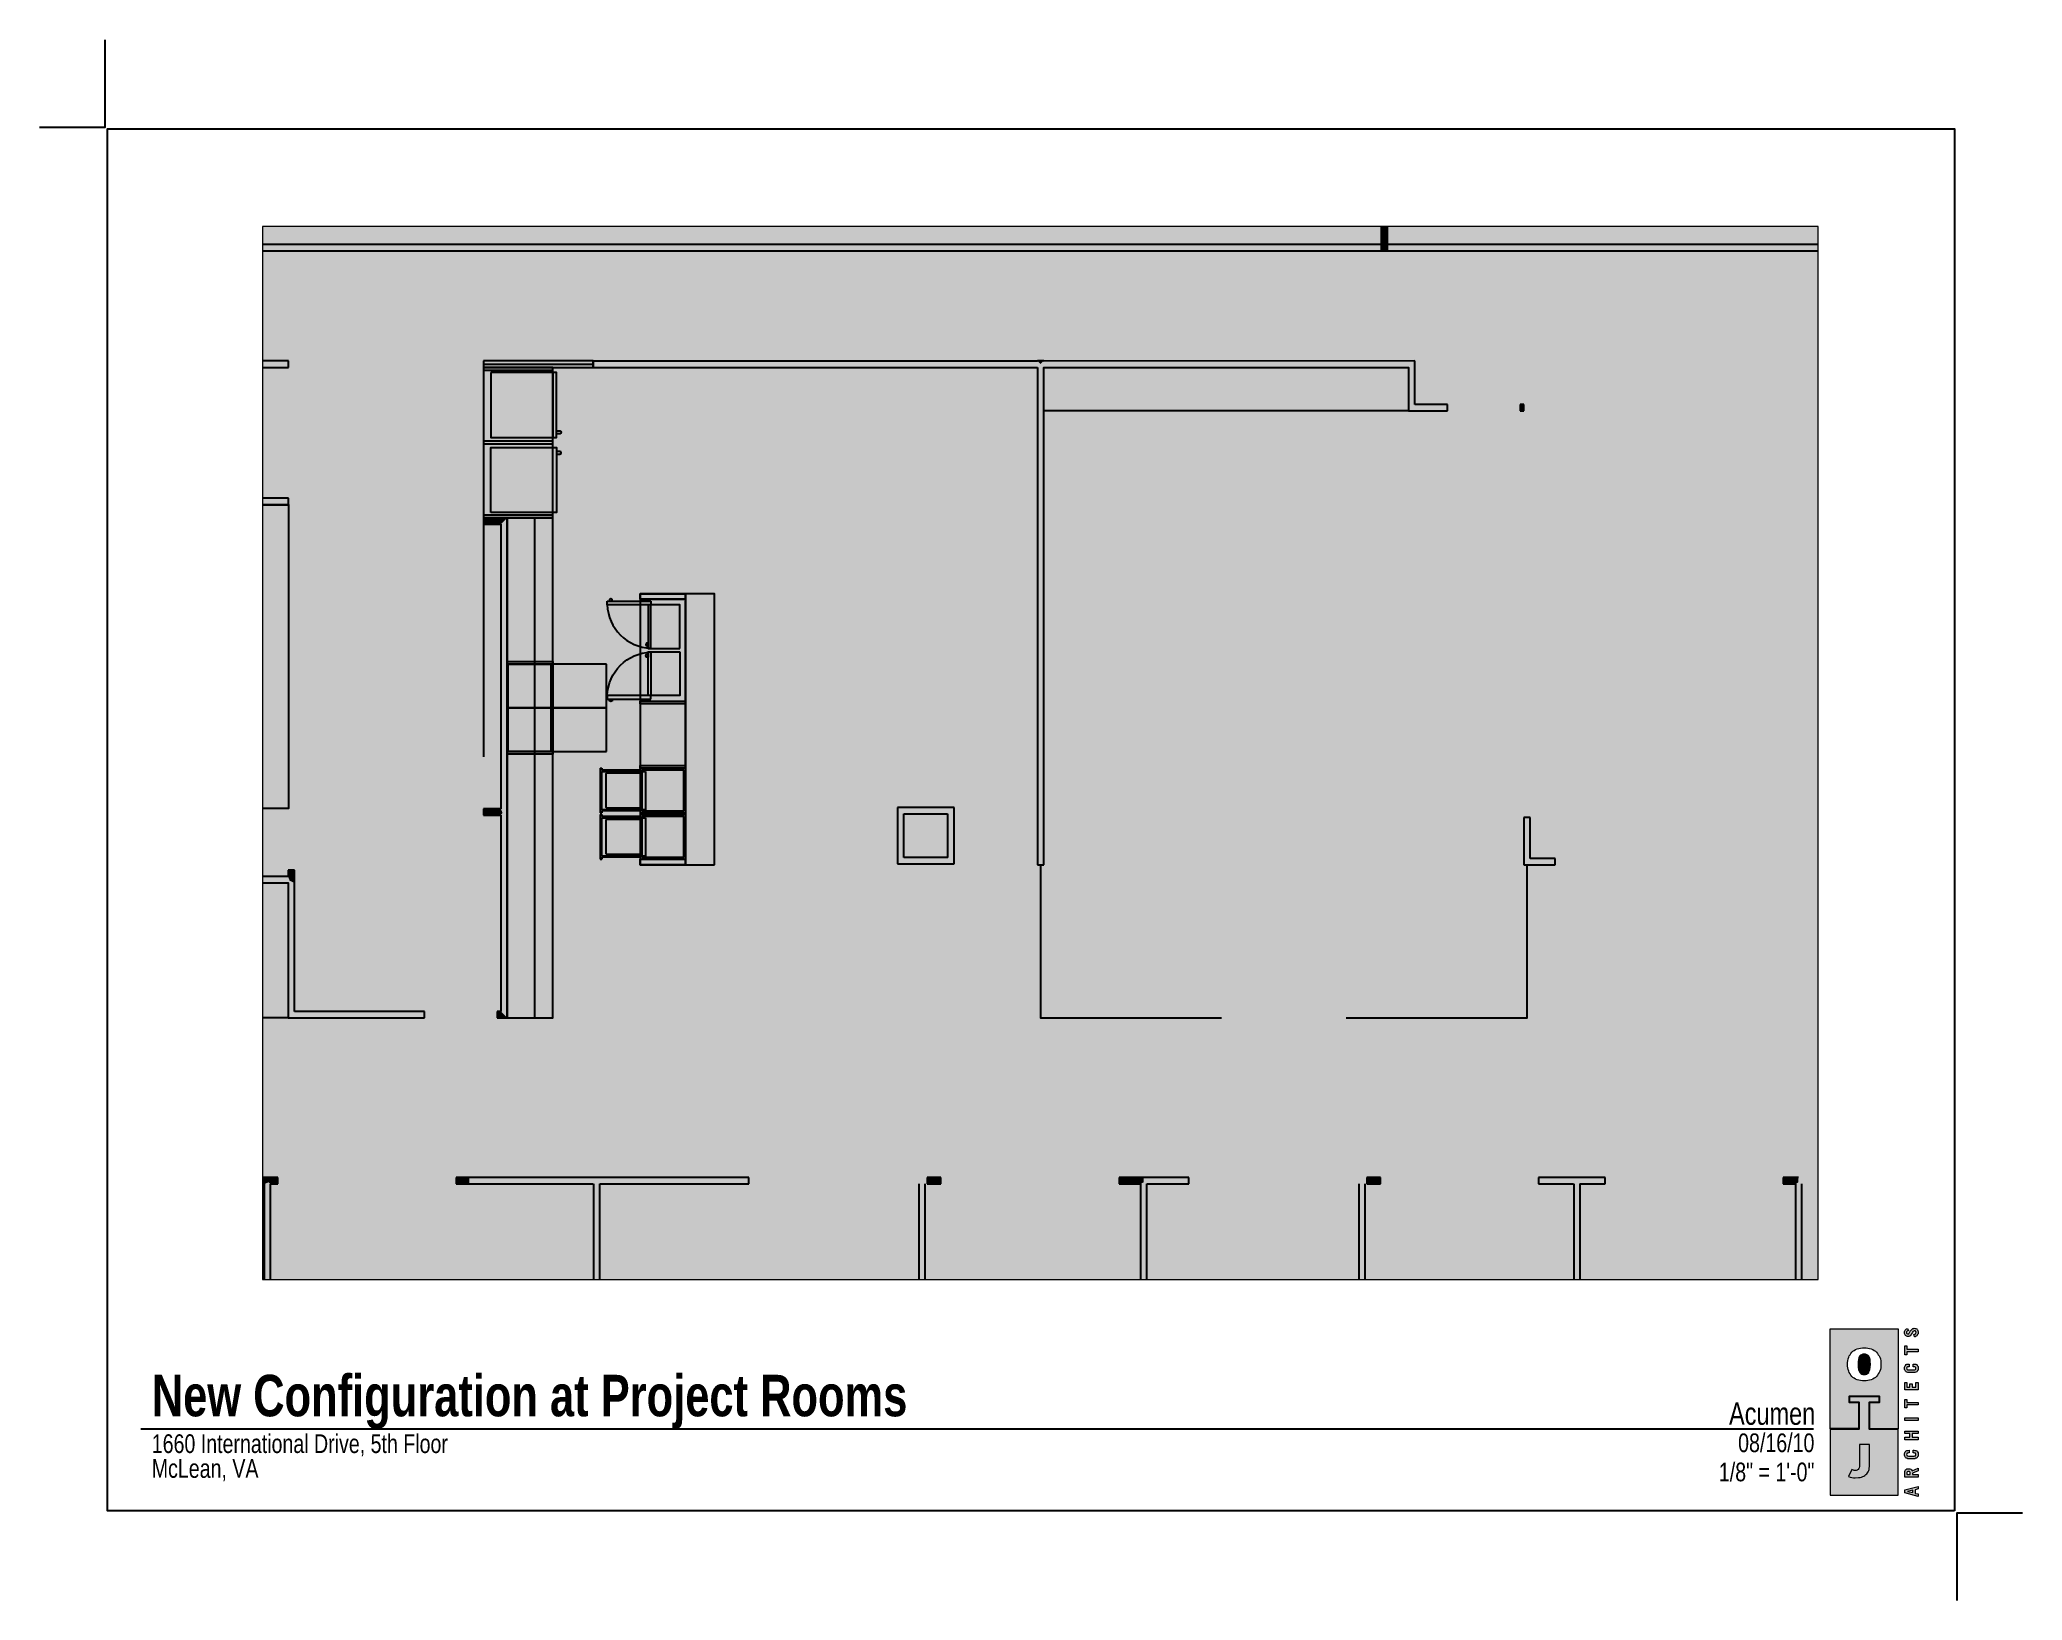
# Paper-space layout '8 1-2 x 11 (H)' of a CAD drawing. Header units: inches. Extents: x -1.4 to 10, y 1.3 to 10.2.
# The model-space entities are those that its viewports show. They can reach past a viewport. Long polylines and large blocks are cut down to what shows.
import ezdxf
from ezdxf.enums import TextEntityAlignment as Align

# ---------------------------------------------------------------- set-up
doc = ezdxf.new("R2010")
doc.units = ezdxf.units.IN
doc.header["$LTSCALE"] = 96
doc.header["$MEASUREMENT"] = 0
doc.linetypes.add('Dashed', pattern=[0.75, 0.5, -0.25])
doc.linetypes.add('HIDDEN4', pattern=[0.09375, 0.0625, -0.03125])
for name, color, linetype in [('A-Flor-Case-Exst', 235, 'Continuous'), ('A-Flor-Case-Neww', 3, 'Continuous'), ('A-Flor-Eqpm', 94, 'Continuous'), ('A-Glaz-Exst', 53, 'Continuous'), ('A-hatch', 253, 'Continuous'), ('A-Wall-Demo', 7, 'HIDDEN4'), ('A-Wall-Exst', 3, 'Continuous'), ('A-Wall-Patt', 1, 'Continuous'), ('TTLB', 254, 'Continuous')]:
    doc.layers.add(name, color=color, linetype=linetype)
doc.layers.add('Viewport', color=14, linetype='Continuous', plot=False)
doc.styles.add('OTJ_Title1', font='arialbd.ttf')
doc.styles.add('OTJ_Title2', font='arial.ttf')
doc.linetypes.add('FENCELINE2', pattern='A,0.25,-0.1,[132,ltypeshp.shx,S=0.1,R=0,X=-0.1,Y=0],-0.1,1', length=1.45)

# ---------------------------------------------------------------- blocks, each defined once
blk = doc.blocks.new('titleblock')
h = blk.add_hatch(color=7)
h.paths.add_polyline_path([(9.348, 2.796), (9.353, 2.802), (9.356, 2.807), (9.36, 2.814), (9.363, 2.819), (9.368, 2.822), (9.37, 2.823), (9.372, 2.824), (9.376, 2.823), (9.379, 2.821), (9.381, 2.815), (9.38, 2.812), (9.379, 2.808), (9.374, 2.805), (9.369, 2.804), (9.372, 2.789), (9.377, 2.79), (9.381, 2.793), (9.386, 2.796), (9.388, 2.798), (9.39, 2.802), (9.393, 2.806), (9.394, 2.814), (9.393, 2.82), (9.391, 2.824), (9.39, 2.829), (9.387, 2.832), (9.385, 2.835), (9.38, 2.837), (9.377, 2.838), (9.371, 2.839), (9.368, 2.838), (9.363, 2.837), (9.358, 2.833), (9.353, 2.828), (9.348, 2.822), (9.342, 2.811), (9.339, 2.806), (9.335, 2.806), (9.332, 2.806), (9.329, 2.808), (9.327, 2.811), (9.327, 2.814), (9.327, 2.818), (9.329, 2.82), (9.333, 2.823), (9.337, 2.824), (9.333, 2.838), (9.326, 2.835), (9.322, 2.832), (9.32, 2.83), (9.318, 2.827), (9.316, 2.823), (9.315, 2.819), (9.315, 2.814), (9.315, 2.808), (9.316, 2.804), (9.318, 2.801), (9.32, 2.797), (9.324, 2.795), (9.327, 2.793), (9.332, 2.792), (9.336, 2.792), (9.339, 2.792), (9.343, 2.793)])
h.paths.add_polyline_path([(9.316, 2.687), (9.328, 2.687), (9.328, 2.704), (9.393, 2.704), (9.393, 2.719), (9.328, 2.719), (9.328, 2.737), (9.316, 2.737)])
h.paths.add_polyline_path([(9.333, 2.618), (9.341, 2.618), (9.341, 2.633), (9.334, 2.633), (9.328, 2.632), (9.324, 2.63), (9.32, 2.626), (9.318, 2.623), (9.316, 2.62), (9.315, 2.615), (9.315, 2.609), (9.315, 2.604), (9.316, 2.599), (9.318, 2.596), (9.32, 2.592), (9.324, 2.589), (9.328, 2.587), (9.334, 2.586), (9.341, 2.586), (9.368, 2.586), (9.374, 2.586), (9.38, 2.587), (9.385, 2.589), (9.388, 2.592), (9.39, 2.596), (9.393, 2.599), (9.393, 2.604), (9.394, 2.609), (9.393, 2.615), (9.393, 2.62), (9.39, 2.623), (9.388, 2.626), (9.385, 2.63), (9.38, 2.632), (9.374, 2.633), (9.368, 2.633), (9.364, 2.633), (9.364, 2.618), (9.37, 2.618), (9.374, 2.618), (9.378, 2.616), (9.38, 2.613), (9.38, 2.609), (9.38, 2.605), (9.378, 2.603), (9.374, 2.6), (9.37, 2.6), (9.338, 2.6), (9.333, 2.6), (9.329, 2.603), (9.327, 2.609), (9.328, 2.613), (9.329, 2.616)])
h.paths.add_polyline_path([(9.393, 2.486), (9.393, 2.528), (9.379, 2.528), (9.379, 2.501), (9.359, 2.501), (9.359, 2.521), (9.346, 2.521), (9.346, 2.501), (9.328, 2.501), (9.328, 2.527), (9.316, 2.527), (9.316, 2.486)])
h.paths.add_polyline_path([(9.328, 2.399), (9.393, 2.399), (9.393, 2.414), (9.328, 2.414), (9.328, 2.431), (9.316, 2.431), (9.316, 2.382), (9.328, 2.382)])
h.paths.add_polyline_path([(9.393, 2.311), (9.393, 2.326), (9.316, 2.326), (9.316, 2.311)])
h.paths.add_polyline_path([(9.359, 2.235), (9.393, 2.235), (9.393, 2.25), (9.316, 2.25), (9.316, 2.235), (9.346, 2.235), (9.346, 2.214), (9.316, 2.214), (9.316, 2.199), (9.393, 2.199), (9.393, 2.214), (9.359, 2.214)])
h.paths.add_polyline_path([(9.338, 2.106), (9.333, 2.107), (9.329, 2.108), (9.328, 2.112), (9.327, 2.115), (9.328, 2.12), (9.329, 2.123), (9.333, 2.124), (9.341, 2.126), (9.341, 2.14), (9.334, 2.139), (9.328, 2.138), (9.324, 2.136), (9.32, 2.133), (9.318, 2.13), (9.316, 2.125), (9.315, 2.121), (9.315, 2.115), (9.315, 2.111), (9.316, 2.106), (9.318, 2.102), (9.32, 2.098), (9.324, 2.095), (9.328, 2.094), (9.334, 2.091), (9.341, 2.091), (9.368, 2.091), (9.374, 2.091), (9.38, 2.094), (9.385, 2.095), (9.388, 2.098), (9.39, 2.102), (9.393, 2.106), (9.393, 2.111), (9.394, 2.115), (9.393, 2.121), (9.393, 2.125), (9.39, 2.13), (9.388, 2.133), (9.385, 2.136), (9.38, 2.138), (9.374, 2.139), (9.368, 2.14), (9.364, 2.14), (9.364, 2.125), (9.37, 2.125), (9.374, 2.124), (9.378, 2.123), (9.38, 2.12), (9.38, 2.115), (9.38, 2.112), (9.378, 2.108), (9.374, 2.107), (9.37, 2.106)])
h.paths.add_polyline_path([(9.393, 1.986), (9.393, 2.001), (9.361, 2.001), (9.361, 2.009), (9.393, 2.021), (9.393, 2.037), (9.358, 2.022), (9.355, 2.028), (9.351, 2.031), (9.345, 2.034), (9.338, 2.034), (9.334, 2.034), (9.329, 2.033), (9.325, 2.03), (9.321, 2.028), (9.319, 2.024), (9.317, 2.019), (9.316, 2.015), (9.316, 2.008), (9.316, 1.986)])
h.paths.add_polyline_path([(9.348, 2.001), (9.328, 2.001), (9.328, 2.009), (9.328, 2.013), (9.33, 2.017), (9.334, 2.019), (9.338, 2.019), (9.343, 2.019), (9.346, 2.017), (9.348, 2.013), (9.348, 2.009)], flags=17)
h.paths.add_polyline_path([(9.376, 1.893), (9.376, 1.914), (9.393, 1.918), (9.393, 1.932), (9.316, 1.914), (9.316, 1.895), (9.393, 1.875), (9.393, 1.89)])
h.paths.add_polyline_path([(9.363, 1.897), (9.333, 1.904), (9.363, 1.912)], flags=16)
h = blk.add_hatch(color=256)
h.paths.add_polyline_path([(9.084, 2.537), (9.074, 2.538), (9.063, 2.539), (9.053, 2.542), (9.044, 2.544), (9.035, 2.547), (9.027, 2.552), (9.02, 2.557), (9.014, 2.563), (9.008, 2.57), (9.004, 2.577), (8.999, 2.585), (8.996, 2.592), (8.992, 2.602), (8.99, 2.612), (8.989, 2.622), (8.989, 2.632), (8.989, 2.643), (8.99, 2.652), (8.992, 2.663), (8.996, 2.672), (8.999, 2.68), (9.004, 2.687), (9.008, 2.694), (9.014, 2.701), (9.02, 2.707), (9.027, 2.712), (9.035, 2.717), (9.044, 2.72), (9.053, 2.723), (9.063, 2.725), (9.074, 2.726), (9.084, 2.727), (9.095, 2.726), (9.105, 2.725), (9.115, 2.723), (9.125, 2.72), (9.134, 2.717), (9.142, 2.712), (9.148, 2.707), (9.155, 2.701), (9.161, 2.694), (9.165, 2.687), (9.17, 2.68), (9.173, 2.672), (9.177, 2.663), (9.179, 2.652), (9.18, 2.643), (9.18, 2.632), (9.18, 2.622), (9.179, 2.612), (9.177, 2.602), (9.173, 2.592), (9.17, 2.585), (9.165, 2.577), (9.161, 2.57), (9.155, 2.563), (9.148, 2.557), (9.142, 2.552), (9.134, 2.547), (9.125, 2.544), (9.115, 2.542), (9.105, 2.539), (9.095, 2.538)], flags=16)
h.paths.add_polyline_path([(8.89, 2.263), (8.89, 2.836), (9.279, 2.836), (9.279, 2.263), (9.113, 2.263), (9.113, 2.414), (9.169, 2.414), (9.169, 2.45), (9, 2.45), (9, 2.414), (9.056, 2.414), (9.056, 2.263)])
for color, points in [(256, [(9.049, 2.632), (9.05, 2.615), (9.052, 2.603), (9.056, 2.592), (9.059, 2.585), (9.065, 2.579), (9.07, 2.575), (9.077, 2.574), (9.084, 2.573), (9.092, 2.574), (9.099, 2.575), (9.104, 2.579), (9.11, 2.585), (9.113, 2.592), (9.117, 2.603), (9.119, 2.615), (9.12, 2.632), (9.119, 2.648), (9.118, 2.66), (9.114, 2.671), (9.11, 2.678), (9.105, 2.684), (9.1, 2.687), (9.092, 2.69), (9.084, 2.691), (9.076, 2.69), (9.069, 2.687), (9.063, 2.684), (9.058, 2.678), (9.054, 2.671), (9.051, 2.66), (9.05, 2.648)]), (7, [(9.057, 2.054), (9.057, 2.046), (9.056, 2.039), (9.053, 2.035), (9.05, 2.03), (9.046, 2.027), (9.043, 2.025), (9.039, 2.024), (9.033, 2.024), (9.027, 2.024), (9.023, 2.025), (9.018, 2.027), (9.014, 2.029), (8.994, 1.99), (9.004, 1.986), (9.013, 1.984), (9.023, 1.982), (9.033, 1.982), (9.052, 1.983), (9.061, 1.984), (9.069, 1.986), (9.076, 1.989), (9.083, 1.992), (9.088, 1.995), (9.094, 2), (9.099, 2.005), (9.103, 2.01), (9.106, 2.017), (9.11, 2.024), (9.112, 2.03), (9.113, 2.038), (9.114, 2.046), (9.115, 2.055), (9.115, 2.173), (9.057, 2.173)])]:
    blk.add_hatch(color=color).paths.add_polyline_path(points)
at = {"layer": 'TTLB'}
h = blk.add_hatch(color=13, dxfattribs=at)
h.paths.add_polyline_path([(9.113, 2.263), (9.113, 2.414), (9.169, 2.414), (9.169, 2.45), (9, 2.45), (9, 2.414), (9.056, 2.414), (9.056, 2.263), (8.89, 2.263), (8.89, 1.882), (9.279, 1.882), (9.279, 2.263)])
h.paths.add_polyline_path([(9.057, 2.173), (9.057, 2.054), (9.057, 2.046), (9.056, 2.039), (9.053, 2.035), (9.05, 2.03), (9.046, 2.027), (9.043, 2.025), (9.039, 2.024), (9.033, 2.024), (9.027, 2.024), (9.023, 2.025), (9.018, 2.027), (9.014, 2.029), (8.994, 1.99), (9.004, 1.986), (9.013, 1.984), (9.023, 1.982), (9.033, 1.982), (9.052, 1.983), (9.061, 1.984), (9.069, 1.986), (9.076, 1.989), (9.083, 1.992), (9.088, 1.995), (9.094, 2), (9.099, 2.005), (9.103, 2.01), (9.106, 2.017), (9.11, 2.024), (9.112, 2.03), (9.113, 2.038), (9.114, 2.046), (9.115, 2.055), (9.115, 2.173)], flags=16)
at = {"color": 7, "lineweight": 0}
for points in [[(9.337, 2.824), (9.337, 2.824), (9.333, 2.823), (9.329, 2.82), (9.327, 2.818), (9.327, 2.814), (9.327, 2.814), (9.327, 2.811), (9.329, 2.808), (9.332, 2.806), (9.335, 2.806), (9.335, 2.806), (9.337, 2.806), (9.339, 2.807), (9.342, 2.811), (9.348, 2.822), (9.353, 2.828), (9.358, 2.833), (9.363, 2.837), (9.368, 2.838), (9.371, 2.839), (9.371, 2.839), (9.377, 2.838), (9.38, 2.837), (9.385, 2.835), (9.387, 2.832), (9.39, 2.829), (9.391, 2.824), (9.393, 2.82), (9.394, 2.814), (9.394, 2.814), (9.393, 2.806), (9.39, 2.802), (9.388, 2.798), (9.386, 2.796), (9.381, 2.793), (9.377, 2.79), (9.372, 2.789), (9.369, 2.804), (9.369, 2.804), (9.374, 2.805), (9.379, 2.808), (9.38, 2.812), (9.381, 2.815), (9.381, 2.815), (9.38, 2.819), (9.379, 2.821), (9.376, 2.823), (9.372, 2.824), (9.372, 2.824), (9.37, 2.823), (9.368, 2.822), (9.363, 2.819), (9.36, 2.814), (9.356, 2.807), (9.353, 2.802), (9.348, 2.796), (9.343, 2.793), (9.339, 2.792), (9.336, 2.792), (9.336, 2.792), (9.332, 2.792), (9.327, 2.793), (9.324, 2.795), (9.32, 2.797), (9.318, 2.801), (9.316, 2.804), (9.315, 2.808), (9.315, 2.814), (9.315, 2.814), (9.315, 2.819), (9.316, 2.823), (9.318, 2.827), (9.32, 2.83), (9.322, 2.832), (9.326, 2.835), (9.333, 2.838), (9.337, 2.824), (9.337, 2.824)], [(8.89, 2.263), (8.89, 2.836), (9.279, 2.836), (9.279, 2.263)], [(9.084, 2.537), (9.084, 2.537), (9.074, 2.538), (9.063, 2.539), (9.053, 2.542), (9.044, 2.544), (9.035, 2.547), (9.027, 2.552), (9.02, 2.557), (9.014, 2.563), (9.008, 2.57), (9.004, 2.577), (8.999, 2.585), (8.996, 2.592), (8.992, 2.602), (8.99, 2.612), (8.989, 2.622), (8.989, 2.632), (8.989, 2.632), (8.989, 2.643), (8.99, 2.652), (8.992, 2.663), (8.996, 2.672), (8.999, 2.68), (9.004, 2.687), (9.008, 2.694), (9.014, 2.701), (9.02, 2.707), (9.027, 2.712), (9.035, 2.717), (9.044, 2.72), (9.053, 2.723), (9.063, 2.725), (9.074, 2.726), (9.084, 2.727), (9.084, 2.727), (9.095, 2.726), (9.105, 2.725), (9.115, 2.723), (9.125, 2.72), (9.134, 2.717), (9.142, 2.712), (9.148, 2.707), (9.155, 2.701), (9.161, 2.694), (9.165, 2.687), (9.17, 2.68), (9.173, 2.672), (9.177, 2.663), (9.179, 2.652), (9.18, 2.643), (9.18, 2.632), (9.18, 2.632), (9.18, 2.622), (9.179, 2.612), (9.177, 2.602), (9.173, 2.592), (9.17, 2.585), (9.165, 2.577), (9.161, 2.57), (9.155, 2.563), (9.148, 2.557), (9.142, 2.552), (9.134, 2.547), (9.125, 2.544), (9.115, 2.542), (9.105, 2.539), (9.095, 2.538), (9.084, 2.537), (9.084, 2.537), (9.084, 2.537)], [(9.316, 2.737), (9.328, 2.737), (9.328, 2.719), (9.393, 2.719), (9.393, 2.704), (9.328, 2.704), (9.328, 2.687), (9.316, 2.687), (9.316, 2.737), (9.316, 2.737)], [(9.049, 2.632), (9.049, 2.632), (9.05, 2.615), (9.052, 2.603), (9.056, 2.592), (9.059, 2.585), (9.065, 2.579), (9.07, 2.575), (9.077, 2.574), (9.084, 2.573), (9.084, 2.573), (9.092, 2.574), (9.099, 2.575), (9.104, 2.579), (9.11, 2.585), (9.113, 2.592), (9.117, 2.603), (9.119, 2.615), (9.12, 2.632), (9.12, 2.632), (9.119, 2.648), (9.118, 2.66), (9.114, 2.671), (9.11, 2.678), (9.105, 2.684), (9.1, 2.687), (9.092, 2.69), (9.084, 2.691), (9.084, 2.691), (9.076, 2.69), (9.069, 2.687), (9.063, 2.684), (9.058, 2.678), (9.054, 2.671), (9.051, 2.66), (9.05, 2.648), (9.049, 2.632), (9.049, 2.632), (9.049, 2.632)], [(9.37, 2.6), (9.37, 2.6), (9.374, 2.6), (9.378, 2.603), (9.38, 2.605), (9.38, 2.609), (9.38, 2.609), (9.38, 2.613), (9.378, 2.616), (9.374, 2.618), (9.37, 2.618), (9.364, 2.618), (9.364, 2.633), (9.368, 2.633), (9.368, 2.633), (9.374, 2.633), (9.38, 2.632), (9.385, 2.63), (9.388, 2.626), (9.39, 2.623), (9.393, 2.62), (9.393, 2.615), (9.394, 2.609), (9.394, 2.609), (9.393, 2.604), (9.393, 2.599), (9.39, 2.596), (9.388, 2.592), (9.385, 2.589), (9.38, 2.587), (9.374, 2.586), (9.368, 2.586), (9.341, 2.586), (9.341, 2.586), (9.334, 2.586), (9.328, 2.587), (9.324, 2.589), (9.32, 2.592), (9.318, 2.596), (9.316, 2.599), (9.315, 2.604), (9.315, 2.609), (9.315, 2.609), (9.315, 2.615), (9.316, 2.62), (9.318, 2.623), (9.32, 2.626), (9.324, 2.63), (9.328, 2.632), (9.334, 2.633), (9.341, 2.633), (9.341, 2.633), (9.341, 2.618), (9.338, 2.618), (9.338, 2.618), (9.333, 2.618), (9.329, 2.616), (9.328, 2.613), (9.327, 2.609), (9.327, 2.609), (9.328, 2.605), (9.329, 2.603), (9.333, 2.6), (9.338, 2.6), (9.37, 2.6), (9.37, 2.6)], [(9.393, 2.486), (9.316, 2.486), (9.316, 2.527), (9.328, 2.527), (9.328, 2.501), (9.346, 2.501), (9.346, 2.521), (9.359, 2.521), (9.359, 2.501), (9.379, 2.501), (9.379, 2.528), (9.393, 2.528), (9.393, 2.486), (9.393, 2.486)], [(9.113, 2.263), (9.113, 2.414), (9.169, 2.414), (9.169, 2.45), (9, 2.45), (9, 2.414), (9.056, 2.414), (9.056, 2.263), (9.056, 2.263), (8.89, 2.263), (8.89, 2.263), (8.89, 1.882), (8.89, 1.882), (9.279, 1.882), (9.279, 1.882), (9.279, 2.263), (9.279, 2.263), (9.113, 2.263), (9.113, 2.263), (9.113, 2.263)], [(9.316, 2.431), (9.328, 2.431), (9.328, 2.414), (9.393, 2.414), (9.393, 2.399), (9.328, 2.399), (9.328, 2.382), (9.316, 2.382), (9.316, 2.431), (9.316, 2.431)], [(9.393, 2.311), (9.316, 2.311), (9.316, 2.326), (9.393, 2.326), (9.393, 2.311), (9.393, 2.311)], [(9.057, 2.173), (9.057, 2.054), (9.057, 2.054), (9.057, 2.046), (9.056, 2.039), (9.053, 2.035), (9.05, 2.03), (9.046, 2.027), (9.043, 2.025), (9.039, 2.024), (9.033, 2.024), (9.033, 2.024), (9.027, 2.024), (9.023, 2.025), (9.018, 2.027), (9.014, 2.029), (8.994, 1.99), (8.994, 1.99), (9.004, 1.986), (9.013, 1.984), (9.023, 1.982), (9.033, 1.982), (9.033, 1.982), (9.052, 1.983), (9.061, 1.984), (9.069, 1.986), (9.076, 1.989), (9.083, 1.992), (9.088, 1.995), (9.094, 2), (9.099, 2.005), (9.103, 2.01), (9.106, 2.017), (9.11, 2.024), (9.112, 2.03), (9.113, 2.038), (9.114, 2.046), (9.115, 2.055), (9.115, 2.173), (9.057, 2.173), (9.057, 2.173)], [(9.393, 2.199), (9.316, 2.199), (9.316, 2.214), (9.346, 2.214), (9.346, 2.235), (9.316, 2.235), (9.316, 2.25), (9.393, 2.25), (9.393, 2.235), (9.359, 2.235), (9.359, 2.214), (9.393, 2.214), (9.393, 2.199), (9.393, 2.199)], [(9.37, 2.106), (9.37, 2.106), (9.374, 2.107), (9.378, 2.108), (9.38, 2.112), (9.38, 2.115), (9.38, 2.115), (9.38, 2.12), (9.378, 2.123), (9.374, 2.124), (9.37, 2.125), (9.364, 2.125), (9.364, 2.14), (9.368, 2.14), (9.368, 2.14), (9.374, 2.139), (9.38, 2.138), (9.385, 2.136), (9.388, 2.133), (9.39, 2.13), (9.393, 2.125), (9.393, 2.121), (9.394, 2.115), (9.394, 2.115), (9.393, 2.111), (9.393, 2.106), (9.39, 2.102), (9.388, 2.098), (9.385, 2.095), (9.38, 2.094), (9.374, 2.091), (9.368, 2.091), (9.341, 2.091), (9.341, 2.091), (9.334, 2.091), (9.328, 2.094), (9.324, 2.095), (9.32, 2.098), (9.318, 2.102), (9.316, 2.106), (9.315, 2.111), (9.315, 2.115), (9.315, 2.115), (9.315, 2.121), (9.316, 2.125), (9.318, 2.13), (9.32, 2.133), (9.324, 2.136), (9.328, 2.138), (9.334, 2.139), (9.341, 2.14), (9.341, 2.14), (9.341, 2.125), (9.338, 2.125), (9.338, 2.125), (9.333, 2.124), (9.329, 2.123), (9.328, 2.12), (9.327, 2.115), (9.327, 2.115), (9.328, 2.112), (9.329, 2.108), (9.333, 2.107), (9.338, 2.106), (9.37, 2.106), (9.37, 2.106)], [(9.393, 2.021), (9.361, 2.009), (9.361, 2.001), (9.393, 2.001), (9.393, 1.986), (9.316, 1.986), (9.316, 2.008), (9.316, 2.008), (9.316, 2.015), (9.317, 2.019), (9.319, 2.024), (9.321, 2.028), (9.325, 2.03), (9.329, 2.033), (9.334, 2.034), (9.338, 2.034), (9.338, 2.034), (9.345, 2.034), (9.351, 2.031), (9.355, 2.028), (9.358, 2.022), (9.393, 2.037), (9.393, 2.021), (9.393, 2.021)], [(9.393, 1.875), (9.316, 1.895), (9.316, 1.914), (9.393, 1.932), (9.393, 1.918), (9.376, 1.914), (9.376, 1.893), (9.393, 1.89), (9.393, 1.875), (9.393, 1.875)], [(9.348, 2.001), (9.348, 2.009), (9.348, 2.009), (9.348, 2.013), (9.346, 2.017), (9.343, 2.019), (9.338, 2.019), (9.338, 2.019), (9.334, 2.019), (9.33, 2.017), (9.328, 2.013), (9.328, 2.009), (9.328, 2.001), (9.348, 2.001), (9.348, 2.001)], [(9.363, 1.897), (9.363, 1.912), (9.333, 1.904), (9.333, 1.904), (9.363, 1.897), (9.363, 1.897)]]:
    blk.add_lwpolyline(points, dxfattribs=at)
at = {"color": 13, "lineweight": 0}
blk.add_lwpolyline([(9.113, 2.263), (9.113, 2.414), (9.169, 2.414), (9.169, 2.45), (9, 2.45), (9, 2.414), (9.056, 2.414), (9.056, 2.263), (9.056, 2.263), (8.89, 2.263), (8.89, 2.263), (8.89, 1.882), (8.89, 1.882), (9.279, 1.882), (9.279, 1.882), (9.279, 2.263), (9.279, 2.263), (9.113, 2.263), (9.113, 2.263), (9.113, 2.263)], dxfattribs=at)
for points in [[(8.89, 2.263), (9.056, 2.263), (9.056, 2.414), (9, 2.414), (9, 2.45), (9.169, 2.45), (9.169, 2.414), (9.113, 2.414), (9.113, 2.263), (9.279, 2.263)], [(-0.785, 2.263), (8.794, 2.263)], [(9.056, 2.263), (8.89, 2.263)], [(9.113, 2.263), (9.279, 2.263)]]:
    blk.add_lwpolyline(points)
at = {"layer": 'TTLB', "color": 7, "style": 'OTJ_Title1', "width": 0.75}
blk.add_attdef('PROJECTNAME', text='', height=0.237, dxfattribs=at).set_placement((-0.722, 2.263), align=Align.BOTTOM_LEFT)
at = {"layer": 'TTLB', "color": 7, "style": 'OTJ_Title2', "width": 0.75}
for tag, p in [('TITLE', (8.804, 2.433)), ('TITLE2', (8.804, 2.247))]:
    blk.add_attdef(tag, text='', height=0.128, dxfattribs=at).set_placement(p, align=Align.BOTTOM_RIGHT)
for tag, p in [('ADDRESS1', (-0.722, 2.231)), ('CITY/STATE', (-0.722, 2.089))]:
    blk.add_attdef(tag, text='', height=0.107, dxfattribs=at).set_placement(p, align=Align.TOP_LEFT)
for tag, p in [('DATE', (8.799, 2.236)), ('SCALE', (8.799, 2.069))]:
    blk.add_attdef(tag, text='', height=0.107, dxfattribs=at).set_placement(p, align=Align.TOP_RIGHT)
blk = doc.blocks.new('equip_dishwasher')
at = {"color": 15, "linetype": 'HIDDEN4'}
blk.add_lwpolyline([(12, 23.5), (12, 54), (-12, 54), (-12, 23.5)], close=True, dxfattribs=at)
at = {"linetype": 'Dashed'}
blk.add_lwpolyline([(-12, 23.5), (12, 23.5), (12, 0), (-12, 0)], close=True, dxfattribs=at)
blk.add_lwpolyline([(-11.5, 23.5), (-11.5, 24.5), (11.5, 24.5), (11.5, 23.5)], dxfattribs=at)
blk = doc.blocks.new('equip_microwave')
blk.add_line((-11, 16), (13, 16))
at = {"color": 15, "linetype": 'HIDDEN4', "ltscale": 0.5}
blk.add_lwpolyline([(15, 16), (13, 16), (13, 40), (15, 40)], close=True, dxfattribs=at)
blk.add_lwpolyline([(15.9, 38.7), (15, 38.7), (15, 37.2), (15.9, 37.2, 0.355757)], format="xyb", close=True, dxfattribs=at)
blk.add_lwpolyline([(-11, 0), (13, 0), (13, 17.5), (-11, 17.5)], close=True)
blk.add_lwpolyline([(-9.8, 18.4), (-9.8, 17.5), (-8.2, 17.5), (-8.2, 18.4, 0.355757)], format="xyb", close=True)
blk.add_arc((14, 15), 25, 92.2357, 177.7643, dxfattribs=at)
blk = doc.blocks.new('TR BUYGREEN 26GAL')
at = {"color": 15, "linetype": 'HIDDEN4', "ltscale": 0.5}
for p, q in [((343.8, 922.2), (344.8, 922.2)), ((343.8, 922.2), (343.8, 897.7)), ((344.8, 922.2), (344.8, 921.2)), ((365.8, 921.2), (344.8, 921.2)), ((343.8, 897.7), (344.8, 897.7)), ((344.8, 898.7), (344.8, 897.7)), ((365.8, 898.7), (344.8, 898.7))]:
    blk.add_line(p, q, dxfattribs=at)
blk.add_lwpolyline([(344.8, 920.4), (368.8, 920.4), (368.8, 899.4), (344.8, 899.4)], close=True, dxfattribs=at)
blk.add_lwpolyline([(347.6, 919.7), (366.3, 919.7, -0.414214), (366.7, 919.3), (366.7, 900.6, -0.414214), (366.3, 900.2), (347.6, 900.2, -0.414214), (347.2, 900.6), (347.2, 919.3, -0.414214)], format="xyb", close=True, dxfattribs=at)
at = {"linetype": 'HIDDEN4'}
blk.add_lwpolyline([(366.8, 921.2), (366.8, 898.7), (389.8, 898.7), (389.8, 921.2)], close=True, dxfattribs=at)
at = {"layer": 'DefPoints'}
blk.add_lwpolyline([(365.8, 922.2), (365.8, 897.7), (390.8, 897.7), (390.8, 922.2)], close=True, dxfattribs=at)
blk = doc.blocks.new('equip_ref_single')
blk.add_line((3.6, 34), (39.4, 34))
blk.add_lwpolyline([(3.6, 0), (39.4, 0), (39.4, 36), (3.6, 36)], close=True)
blk.add_lwpolyline([(35.8, 36), (35.8, 37.9, -1), (37.3, 37.9), (37.3, 36)], format="xyb")
blk = doc.blocks.new('*U120')
at = {"layer": 'A-Wall-Patt', "linetype": 'Continuous', "lineweight": -3}
blk.add_hatch(color=5, dxfattribs=at).paths.add_polyline_path([(0, 3.5), (0, 0), (211.5, 0), (211.5, 3.5)], flags=0)
at = {"layer": 'A-Wall-Exst', "color": 3, "linetype": 'Continuous', "lineweight": -3}
for p, q in [((0, 3.5), (0, 0)), ((211.5, 3.5), (0, 3.5)), ((211.5, 0), (211.5, 3.5)), ((0, 0), (211.5, 0))]:
    blk.add_line(p, q, dxfattribs=at)
blk = doc.blocks.new('*U127')
at = {"layer": 'A-Wall-Exst', "color": 6, "linetype": 'Continuous', "lineweight": -3}
for p, q in [((0, 3.5), (0, 0)), ((60.2, 3.5), (0, 3.5)), ((60.2, 0), (60.2, 3.5)), ((0, 0), (60.2, 0))]:
    blk.add_line(p, q, dxfattribs=at)
at = {"layer": 'A-Wall-Patt', "color": 2, "linetype": 'FENCELINE2', "lineweight": -3, "ltscale": 0.075}
blk.add_line((0, 1.7), (60.2, 1.7), dxfattribs=at)
blk = doc.blocks.new('*U136')
at = {"layer": 'A-Wall-Patt', "linetype": 'Continuous', "lineweight": -3}
for points in [[(3.5, 3.5), (0, 0), (204, 0), (205.8, 1.8), (204, 3.5)], [(207.5, 3.5), (205.8, 1.8), (207.5, 0), (451.7, 0), (451.7, 3.5)]]:
    blk.add_hatch(color=5, dxfattribs=at).paths.add_polyline_path(points, flags=0)
at = {"layer": 'A-Wall-Exst', "color": 3, "linetype": 'Continuous', "lineweight": -3}
for p, q in [((0, 0), (204, 0)), ((204, 3.5), (3.5, 3.5)), ((451.7, 3.5), (207.5, 3.5)), ((207.5, 0), (451.7, 0)), ((451.7, 0), (451.7, 3.5))]:
    blk.add_line(p, q, dxfattribs=at)
blk = doc.blocks.new('*U140')
at = {"layer": 'A-Wall-Patt', "linetype": 'Continuous', "lineweight": -3}
blk.add_hatch(color=5, dxfattribs=at).paths.add_polyline_path([(0, 3.5), (0, 0), (998.125, 0), (998.125, 3.5)], flags=0)
at = {"layer": 'A-Wall-Exst', "color": 3, "linetype": 'Continuous', "lineweight": -3}
for p, q in [((998.125, 3.5), (0, 3.5)), ((0, 0), (998.125, 0))]:
    blk.add_line(p, q, dxfattribs=at)
blk = doc.blocks.new('*U149')
at = {"layer": 'A-Wall-Patt', "linetype": 'Continuous', "lineweight": -3}
blk.add_hatch(color=5, dxfattribs=at).paths.add_polyline_path([(0, 3.5), (0, 0), (9.5, 0), (10.4, 1.2), (9.5, 3.5)], flags=0)
at = {"layer": 'A-Wall-Exst', "color": 3, "linetype": 'Continuous', "lineweight": -3}
for p, q in [((0, 3.5), (0, 0)), ((9.5, 3.5), (0, 3.5)), ((0, 0), (9.5, 0))]:
    blk.add_line(p, q, dxfattribs=at)
blk = doc.blocks.new('*U150')
at = {"layer": 'A-Wall-Patt', "linetype": 'Continuous', "lineweight": -3}
for points in [[(0, 0), (0, -3.5), (3.6, -3.5), (5.9, -2.6), (7.1, 0)], [(7.1, 0), (5.9, -2.6), (7.1, -3.5), (81.3, -3.5), (77.8, 0)]]:
    blk.add_hatch(color=5, dxfattribs=at).paths.add_polyline_path(points, flags=0)
at = {"layer": 'A-Wall-Exst', "color": 3, "linetype": 'Continuous', "lineweight": -3}
for p, q in [((0, 0), (0, -3.5)), ((7.1, 0), (0, 0)), ((77.8, 0), (7.1, 0)), ((0, -3.5), (3.6, -3.5)), ((7.1, -3.5), (81.3, -3.5))]:
    blk.add_line(p, q, dxfattribs=at)
blk = doc.blocks.new('*U152')
at = {"layer": 'A-Wall-Patt', "linetype": 'Continuous', "lineweight": -3}
blk.add_hatch(color=5, dxfattribs=at).paths.add_polyline_path([(0, 0), (-3.5, -3.5), (27.5, -3.5), (24, 0)], flags=0)
at = {"layer": 'A-Wall-Exst', "color": 3, "linetype": 'Continuous', "lineweight": -3}
for p, q in [((24, 0), (0, 0)), ((-3.5, -3.5), (27.5, -3.5))]:
    blk.add_line(p, q, dxfattribs=at)
blk = doc.blocks.new('*U153')
at = {"layer": 'A-Wall-Patt', "linetype": 'Continuous', "lineweight": -3}
blk.add_hatch(color=5, dxfattribs=at).paths.add_polyline_path([(0, 0), (-3.5, -3.5), (27.61325, -3.5), (24.11325, 0)], flags=0)
at = {"layer": 'A-Wall-Exst', "color": 3, "linetype": 'Continuous', "lineweight": -3}
for p, q in [((24.11325, 0), (0, 0)), ((-3.5, -3.5), (27.61325, -3.5))]:
    blk.add_line(p, q, dxfattribs=at)
blk = doc.blocks.new('*U154')
at = {"layer": 'A-Wall-Patt', "linetype": 'Continuous', "lineweight": -3}
blk.add_hatch(color=5, dxfattribs=at).paths.add_polyline_path([(0, 0), (-3.5, -3.5), (27.5, -3.5), (24, 0)], flags=0)
at = {"layer": 'A-Wall-Exst', "color": 3, "linetype": 'Continuous', "lineweight": -3}
for p, q in [((24, 0), (0, 0)), ((-3.5, -3.5), (27.5, -3.5))]:
    blk.add_line(p, q, dxfattribs=at)
blk = doc.blocks.new('*U155')
at = {"layer": 'A-Wall-Patt', "linetype": 'Continuous', "lineweight": -3}
blk.add_hatch(color=5, dxfattribs=at).paths.add_polyline_path([(0, 0), (-3.5, -3.5), (27.61325, -3.5), (24.11325, 0)], flags=0)
at = {"layer": 'A-Wall-Exst', "color": 3, "linetype": 'Continuous', "lineweight": -3}
for p, q in [((24.11325, 0), (0, 0)), ((-3.5, -3.5), (27.61325, -3.5))]:
    blk.add_line(p, q, dxfattribs=at)
blk = doc.blocks.new('*U158')
at = {"layer": 'A-Wall-Patt', "linetype": 'Continuous', "lineweight": -3}
for points in [[(0, 0), (3.5, -3.5), (5.5, -3.5), (5.5, 0)], [(45.5, 0), (45.5, -3.5), (117, -3.5), (120.5, 0)]]:
    blk.add_hatch(color=5, dxfattribs=at).paths.add_polyline_path(points, flags=0)
at = {"layer": 'A-Wall-Exst', "color": 3, "linetype": 'Continuous', "lineweight": -3}
for p, q in [((5.5, 0), (0, 0)), ((5.5, -3.5), (5.5, 0)), ((45.5, 0), (45.5, -3.5)), ((120.5, 0), (45.5, 0)), ((3.5, -3.5), (5.5, -3.5)), ((45.5, -3.5), (117, -3.5))]:
    blk.add_line(p, q, dxfattribs=at)
blk = doc.blocks.new('*U159')
at = {"layer": 'A-Wall-Patt', "linetype": 'Continuous', "lineweight": -3}
for points in [[(0, 0), (3.5, -3.5), (160, -3.5), (162.3, -2.6), (163.5, 0)], [(163.5, 0), (162.3, -2.6), (163.5, -3.5), (271.5, -3.5), (275, 0)]]:
    blk.add_hatch(color=5, dxfattribs=at).paths.add_polyline_path(points, flags=0)
at = {"layer": 'A-Wall-Exst', "color": 3, "linetype": 'Continuous', "lineweight": -3}
for p, q in [((163.5, 0), (0, 0)), ((275, 0), (163.5, 0)), ((3.5, -3.5), (160, -3.5)), ((163.5, -3.5), (271.5, -3.5))]:
    blk.add_line(p, q, dxfattribs=at)
blk = doc.blocks.new('*U160')
at = {"layer": 'A-Wall-Patt', "linetype": 'Continuous', "lineweight": -3}
blk.add_hatch(color=5, dxfattribs=at).paths.add_polyline_path([(0, 0), (0, -3.5), (9.5, -3.5), (13, 0)], flags=0)
at = {"layer": 'A-Wall-Exst', "color": 3, "linetype": 'Continuous', "lineweight": -3}
for p, q in [((0, 0), (0, -3.5)), ((13, 0), (0, 0)), ((0, -3.5), (9.5, -3.5))]:
    blk.add_line(p, q, dxfattribs=at)
blk = doc.blocks.new('*U165')
at = {"layer": 'A-Wall-Patt', "linetype": 'Continuous', "lineweight": -3}
blk.add_hatch(color=5, dxfattribs=at).paths.add_polyline_path([(0, 1.75), (0, -1.75), (171, -1.75), (171.875, 0), (171, 1.75)], flags=0)
at = {"layer": 'A-Wall-Exst', "color": 3, "linetype": 'Continuous', "lineweight": -3}
for p, q in [((0, 1.75), (0, -1.75)), ((171, 1.75), (0, 1.75)), ((0, -1.75), (171, -1.75))]:
    blk.add_line(p, q, dxfattribs=at)
blk = doc.blocks.new('*U166')
at = {"layer": 'A-Wall-Patt', "linetype": 'Continuous', "lineweight": -3}
blk.add_hatch(color=5, dxfattribs=at).paths.add_polyline_path([(0, 1.75), (0, -1.75), (140.75, -1.75), (141.625, 0), (140.75, 1.75)], flags=0)
at = {"layer": 'A-Wall-Exst', "color": 3, "linetype": 'Continuous', "lineweight": -3}
for p, q in [((0, 1.75), (0, -1.75)), ((140.75, 1.75), (0, 1.75)), ((0, -1.75), (140.75, -1.75))]:
    blk.add_line(p, q, dxfattribs=at)
blk = doc.blocks.new('*U167')
at = {"layer": 'A-Wall-Patt', "linetype": 'Continuous', "lineweight": -3}
blk.add_hatch(color=5, dxfattribs=at).paths.add_polyline_path([(0, 1.75), (0, -1.75), (171, -1.75), (171.875, 0), (171, 1.75)], flags=0)
at = {"layer": 'A-Wall-Exst', "color": 3, "linetype": 'Continuous', "lineweight": -3}
for p, q in [((0, 1.75), (0, -1.75)), ((171, 1.75), (0, 1.75)), ((0, -1.75), (171, -1.75))]:
    blk.add_line(p, q, dxfattribs=at)
blk = doc.blocks.new('*U168')
at = {"layer": 'A-Wall-Patt', "linetype": 'Continuous', "lineweight": -3}
blk.add_hatch(color=5, dxfattribs=at).paths.add_polyline_path([(0, 1.75), (0, -1.75), (171, -1.75), (171.875, 0), (171, 1.75)], flags=0)
at = {"layer": 'A-Wall-Exst', "color": 3, "linetype": 'Continuous', "lineweight": -3}
for p, q in [((0, 1.75), (0, -1.75)), ((171, 1.75), (0, 1.75)), ((0, -1.75), (171, -1.75))]:
    blk.add_line(p, q, dxfattribs=at)
blk = doc.blocks.new('*U169')
at = {"layer": 'A-Wall-Patt', "linetype": 'Continuous', "lineweight": -3}
blk.add_hatch(color=5, dxfattribs=at).paths.add_polyline_path([(0, 1.75), (0, -1.75), (140.7625, -1.75), (141.6375, 0), (140.7625, 1.75)], flags=0)
at = {"layer": 'A-Wall-Exst', "color": 3, "linetype": 'Continuous', "lineweight": -3}
for p, q in [((0, 1.75), (0, -1.75)), ((140.7625, 1.75), (0, 1.75)), ((0, -1.75), (140.7625, -1.75))]:
    blk.add_line(p, q, dxfattribs=at)
blk = doc.blocks.new('*U170')
at = {"layer": 'A-Wall-Patt', "linetype": 'Continuous', "lineweight": -3}
blk.add_hatch(color=5, dxfattribs=at).paths.add_polyline_path([(0, 1.75), (0, -1.75), (171.001125, -1.75), (171.876125, 0), (171.001125, 1.75)], flags=0)
at = {"layer": 'A-Wall-Exst', "color": 3, "linetype": 'Continuous', "lineweight": -3}
for p, q in [((0, 1.75), (0, -1.75)), ((171.001125, 1.75), (0, 1.75)), ((0, -1.75), (171.001125, -1.75))]:
    blk.add_line(p, q, dxfattribs=at)
blk = doc.blocks.new('*U172')
at = {"layer": 'A-Wall-Patt', "linetype": 'Continuous', "lineweight": -3}
for points in [[(0, 3.5), (0, 0), (69, 0), (70.7, 0.9), (70.7, 3.5)], [(70.7, 3.5), (70.7, 0.9), (72.5, 0), (154.5, 0), (154.5, 3.5)], [(252.5, 3.5), (252.5, 0), (260, 0), (260, 3.5)], [(358, 3.5), (358, 0), (369.8, 0), (371.5, 0.9), (371.5, 3.5)], [(371.5, 3.5), (371.5, 0.9), (373.3, 0), (396.3, 0), (396.3, 3.5)], [(494.3, 3.5), (494.3, 0), (501.8, 0), (501.8, 3.5)], [(588.7, 3.5), (588.7, 0), (607.9, 0), (609.7, 0.9), (609.7, 3.5)], [(609.7, 3.5), (609.7, 0.9), (611.4, 0), (625.2, 0), (625.2, 3.5)], [(723.2, 3.5), (723.2, 0), (729.8, 0), (731.5, 0.9), (731.5, 3.5)]]:
    blk.add_hatch(color=5, dxfattribs=at).paths.add_polyline_path(points, flags=0)
at = {"layer": 'A-Wall-Exst', "color": 3, "linetype": 'Continuous', "lineweight": -3}
for p, q in [((0, 3.5), (0, 0)), ((70.7, 3.5), (0, 3.5)), ((0, 0), (69, 0)), ((154.5, 3.5), (70.7, 3.5)), ((72.5, 0), (154.5, 0)), ((154.5, 0), (154.5, 3.5)), ((252.5, 3.5), (252.5, 0)), ((260, 3.5), (252.5, 3.5)), ((252.5, 0), (260, 0)), ((260, 0), (260, 3.5)), ((358, 3.5), (358, 0)), ((371.5, 3.5), (358, 3.5)), ((358, 0), (369.8, 0)), ((396.3, 3.5), (371.5, 3.5)), ((373.3, 0), (396.3, 0)), ((396.3, 0), (396.3, 3.5)), ((494.3, 3.5), (494.3, 0)), ((501.8, 3.5), (494.3, 3.5)), ((494.3, 0), (501.8, 0)), ((501.8, 0), (501.8, 3.5)), ((588.7, 3.5), (588.7, 0)), ((609.7, 3.5), (588.7, 3.5)), ((588.7, 0), (607.9, 0)), ((625.2, 3.5), (609.7, 3.5)), ((611.4, 0), (625.2, 0)), ((625.2, 0), (625.2, 3.5)), ((723.2, 3.5), (723.2, 0)), ((731.5, 3.5), (723.2, 3.5)), ((723.2, 0), (729.8, 0))]:
    blk.add_line(p, q, dxfattribs=at)
blk = doc.blocks.new('*U174')
at = {"layer": 'A-Wall-Patt', "linetype": 'Continuous', "lineweight": -3}
blk.add_hatch(color=5, dxfattribs=at).paths.add_polyline_path([(-3.5, 3.5), (0, 0), (24, 0), (20.5, 3.5)], flags=0)
at = {"layer": 'A-Wall-Exst', "color": 3, "linetype": 'Continuous', "lineweight": -3}
for p, q in [((20.5, 3.5), (-3.5, 3.5)), ((0, 0), (24, 0))]:
    blk.add_line(p, q, dxfattribs=at)
blk = doc.blocks.new('*U175')
at = {"layer": 'A-Wall-Patt', "linetype": 'Continuous', "lineweight": -3}
for points in [[(0, 3.5), (0, 0), (2, 0), (2, 3.5)], [(42, 3.5), (42, 0), (60, 0), (63.5, 3.5)]]:
    blk.add_hatch(color=5, dxfattribs=at).paths.add_polyline_path(points, flags=0)
at = {"layer": 'A-Wall-Exst', "color": 3, "linetype": 'Continuous', "lineweight": -3}
for p, q in [((0, 3.5), (0, 0)), ((2, 3.5), (0, 3.5)), ((0, 0), (2, 0)), ((2, 0), (2, 3.5)), ((42, 3.5), (42, 0)), ((63.5, 3.5), (42, 3.5)), ((42, 0), (60, 0))]:
    blk.add_line(p, q, dxfattribs=at)
blk = doc.blocks.new('*U176')
at = {"layer": 'A-Wall-Patt', "linetype": 'Continuous', "lineweight": -3}
for points in [[(0, 3.5), (0, 0), (273.5, 0), (275.3, 1.8), (273.5, 3.5)], [(277, 3.5), (275.3, 1.8), (277, 0), (277, 0), (277, 3.5)]]:
    blk.add_hatch(color=5, dxfattribs=at).paths.add_polyline_path(points, flags=0)
at = {"layer": 'A-Wall-Exst', "color": 3, "linetype": 'Continuous', "lineweight": -3}
for p, q in [((0, 3.5), (0, 0)), ((273.5, 3.5), (0, 3.5)), ((0, 0), (273.5, 0)), ((277, 0), (277, 3.5)), ((277, 3.5), (277, 3.5)), ((277, 0), (277, 0))]:
    blk.add_line(p, q, dxfattribs=at)
blk = doc.blocks.new('*U177')
at = {"layer": 'A-Wall-Patt', "linetype": 'Continuous', "lineweight": -3}
blk.add_hatch(color=5, dxfattribs=at).paths.add_polyline_path([(3.5, 3.5), (0, 0), (17.1, 0), (17.1, 3.5)], flags=0)
at = {"layer": 'A-Wall-Exst', "color": 3, "linetype": 'Continuous', "lineweight": -3}
for p, q in [((0, 0), (17.1, 0)), ((17.1, 3.5), (3.5, 3.5)), ((17.1, 0), (17.1, 3.5))]:
    blk.add_line(p, q, dxfattribs=at)
blk = doc.blocks.new('*U178')
at = {"layer": 'A-Wall-Patt', "linetype": 'Continuous', "lineweight": -3}
blk.add_hatch(color=5, dxfattribs=at).paths.add_polyline_path([(0, 3.5), (0, 0), (26, 0), (22.5, 3.5)], flags=0)
at = {"layer": 'A-Wall-Exst', "color": 3, "linetype": 'Continuous', "lineweight": -3}
for p, q in [((0, 3.5), (0, 0)), ((22.5, 3.5), (0, 3.5)), ((0, 0), (26, 0))]:
    blk.add_line(p, q, dxfattribs=at)
blk = doc.blocks.new('*U179')
at = {"layer": 'A-Wall-Patt', "linetype": 'Continuous', "lineweight": -3}
for points in [[(3.5, 0), (2.6, -1.2), (3.5, -3.5), (27.9, -3.5), (30.3, -2.6), (31.4, 0)], [(31.4, 0), (30.3, -2.6), (31.4, -3.5), (44.8, -3.5), (44.8, 0)], [(84.8, 0), (84.8, -3.5), (239, -3.5), (240.1, -2.6), (239, 0)], [(239, 0), (240.1, -2.6), (242.5, -3.5), (265.2, -3.5), (267.5, -2.6), (268.7, 0)], [(268.7, 0), (267.5, -2.6), (268.7, -3.5), (390.3, -3.5), (393.8, 0)]]:
    blk.add_hatch(color=5, dxfattribs=at).paths.add_polyline_path(points, flags=0)
at = {"layer": 'A-Wall-Exst', "color": 3, "linetype": 'Continuous', "lineweight": -3}
for p, q in [((31.4, 0), (3.5, 0)), ((44.8, 0), (31.4, 0)), ((44.8, -3.5), (44.8, 0)), ((84.8, 0), (84.8, -3.5)), ((239, 0), (84.8, 0)), ((268.7, 0), (239, 0)), ((393.8, 0), (268.7, 0)), ((3.5, -3.5), (27.9, -3.5)), ((31.4, -3.5), (44.8, -3.5)), ((84.8, -3.5), (239, -3.5)), ((242.5, -3.5), (265.2, -3.5)), ((268.7, -3.5), (390.3, -3.5))]:
    blk.add_line(p, q, dxfattribs=at)
blk = doc.blocks.new('*U182')
at = {"layer": 'A-Wall-Patt', "linetype": 'Continuous', "lineweight": -3}
for points in [[(0, 0), (-0.9, -1.2), (0, -3.5), (38, -3.5), (38, 0)], [(123.7, 0), (122.6, -0.9), (123.7, -3.5), (157.7, -3.5), (157.7, 0)], [(197.7, 0), (197.7, -3.5), (235.7, -3.5), (235.7, 0)], [(78, 0), (78, -3.5), (123.7, -3.5), (122.6, -0.9), (120.2, 0)]]:
    blk.add_hatch(color=5, dxfattribs=at).paths.add_polyline_path(points, flags=0)
at = {"layer": 'A-Wall-Exst', "color": 3, "linetype": 'Continuous', "lineweight": -3}
for p, q in [((38, 0), (0, 0)), ((38, -3.5), (38, 0)), ((157.7, 0), (123.7, 0)), ((157.7, -3.5), (157.7, 0)), ((197.7, 0), (197.7, -3.5)), ((235.7, 0), (197.7, 0)), ((235.7, -3.5), (235.7, 0)), ((0, -3.5), (38, -3.5)), ((78, 0), (78, -3.5)), ((120.2, 0), (78, 0)), ((78, -3.5), (123.7, -3.5)), ((123.7, -3.5), (157.7, -3.5)), ((197.7, -3.5), (235.7, -3.5))]:
    blk.add_line(p, q, dxfattribs=at)
blk = doc.blocks.new('*U184')
at = {"layer": 'A-Wall-Patt', "linetype": 'Continuous', "lineweight": -3}
for points in [[(0, 3.5), (0, 0), (112.1, 0), (113.3, 2.6), (112.1, 3.5)], [(115.6, 3.5), (113.3, 2.6), (112.1, 0), (239.3, 0), (235.8, 3.5)]]:
    blk.add_hatch(color=5, dxfattribs=at).paths.add_polyline_path(points, flags=0)
at = {"layer": 'A-Wall-Exst', "color": 3, "linetype": 'Continuous', "lineweight": -3}
for p, q in [((0, 3.5), (0, 0)), ((112.1, 3.5), (0, 3.5)), ((0, 0), (112.1, 0)), ((112.1, 0), (239.3, 0)), ((235.8, 3.5), (115.6, 3.5))]:
    blk.add_line(p, q, dxfattribs=at)
blk = doc.blocks.new('*U191')
at = {"layer": 'A-Wall-Patt', "linetype": 'Continuous', "lineweight": -3}
for points in [[(0, 3.5), (0, 0), (6.7, 0), (6.7, 3.5)], [(104.7, 3.5), (104.7, 0), (108.7, 0), (109.9, 2.6), (108.7, 3.5)], [(112.2, 3.5), (109.9, 2.6), (108.7, 0), (116.2, 0), (116.2, 3.5)], [(214.2, 3.5), (214.2, 0), (226.9, 0), (228.1, 2.6), (226.9, 3.5)], [(230.4, 3.5), (228.1, 2.6), (226.9, 0), (234.3, 0), (234.3, 3.5)], [(332.3, 3.5), (332.3, 0), (346.9, 0), (348.1, 2.6), (346.9, 3.5)], [(350.4, 3.5), (348.1, 2.6), (346.9, 0), (354.4, 0), (354.4, 3.5)]]:
    blk.add_hatch(color=5, dxfattribs=at).paths.add_polyline_path(points, flags=0)
at = {"layer": 'A-Wall-Exst', "color": 3, "linetype": 'Continuous', "lineweight": -3}
for p, q in [((0, 3.5), (0, 0)), ((6.7, 3.5), (0, 3.5)), ((0, 0), (6.7, 0)), ((6.7, 0), (6.7, 3.5)), ((104.7, 3.5), (104.7, 0)), ((108.7, 3.5), (104.7, 3.5)), ((104.7, 0), (108.7, 0)), ((108.7, 0), (116.2, 0)), ((116.2, 3.5), (112.2, 3.5)), ((116.2, 0), (116.2, 3.5)), ((214.2, 3.5), (214.2, 0)), ((226.9, 3.5), (214.2, 3.5)), ((214.2, 0), (226.9, 0)), ((226.9, 0), (234.3, 0)), ((234.3, 3.5), (230.4, 3.5)), ((234.3, 0), (234.3, 3.5)), ((332.3, 3.5), (332.3, 0)), ((346.9, 3.5), (332.3, 3.5)), ((332.3, 0), (346.9, 0)), ((346.9, 0), (354.4, 0)), ((354.4, 3.5), (350.4, 3.5)), ((354.4, 0), (354.4, 3.5))]:
    blk.add_line(p, q, dxfattribs=at)
blk = doc.blocks.new('*U230')
at = {"layer": 'A-Wall-Patt', "linetype": 'Continuous', "lineweight": -3}
blk.add_hatch(color=5, dxfattribs=at).paths.add_polyline_path([(0, 3.5), (0, 0), (140.8, 0), (141.7, 1.2), (140.8, 3.5)], flags=0)
at = {"layer": 'A-Wall-Exst', "color": 3, "linetype": 'Continuous', "lineweight": -3}
for p, q in [((0, 3.5), (0, 0)), ((140.8, 3.5), (0, 3.5)), ((0, 0), (140.8, 0))]:
    blk.add_line(p, q, dxfattribs=at)
blk = doc.blocks.new('*U259')
at = {"layer": 'A-Wall-Demo', "color": 7, "linetype": 'HIDDEN4', "lineweight": -3}
for p, q in [((0, 0), (17.1, 0)), ((17.1, 3.5), (3.5, 3.5)), ((17.1, 0), (17.1, 3.5))]:
    blk.add_line(p, q, dxfattribs=at)
blk = doc.blocks.new('*U260')
at = {"layer": 'A-Wall-Demo', "color": 7, "linetype": 'HIDDEN4', "lineweight": -3}
for p, q in [((0, 3.5), (0, 0)), ((22.5, 3.5), (0, 3.5)), ((0, 0), (26, 0))]:
    blk.add_line(p, q, dxfattribs=at)

msp = doc.modelspace()

# ---------------------------------------------------------------- hatches: boundary and pattern name
at = {"layer": 'A-hatch'}
h = msp.add_hatch(color=256, dxfattribs=at)
h.dxf.hatch_style = 1
h.paths.add_polyline_path([(1847.5, 670.8), (1860, 683.3), (1852.8, 690.5), (2040.7, 878.4), (2041.6, 880.8), (2041.6, 922), (1892.2, 1071.4), (1381, 1071.4), (1351.9, 1042.3), (1322.5, 1071.4), (661, 1071.4), (631.9, 1042.3), (602.7, 1071.4), (1, 1071.4), (-71.2, 999.2), (-71.2, 958), (-112.4, 958), (-184.6, 885.8), (-184.6, 188), (-112.4, 115.8), (-71.2, 115.8), (-71.2, 74.6), (1, 2.4), (602.7, 2.4), (631.9, 31.5), (661, 2.4), (1483.8, 2.4), (1486.7, 2.4), (1488.4, 2.3), (1490.7, 0), (1490.9, 1.3), (1495.2, 5.6), (1495.2, 8.4), (1495.2, 9.1), (1500.1, 9.1), (1500.3, 180.9), (1561.6, 180.9), (1561.6, 299.4), (1757.4, 299.4), (1950.8, 106.6), (1992.6, 149.1), (1995.8, 145.9), (2193, 345), (1957.2, 580.9), (1847.5, 468.8)])

# ---------------------------------------------------------------- linework, layer by layer
at = {"layer": 'A-Flor-Case-Exst'}
msp.add_line((539, 602.4), (539, 412.2), dxfattribs=at)
at = {"layer": 'A-Flor-Case-Neww'}
for points in [[(577, 624.9), (577, 626.4), (539, 626.4), (539, 624.9)], [(577, 626.4), (539, 626.4), (539, 543.7), (577, 543.7)], [(846.9, 602.4), (846.9, 626.4), (1047.4, 626.4), (1047.4, 602.4)], [(577, 584.3), (577, 585.8), (539, 585.8), (539, 584.3)], [(407.7, 550.9), (431.7, 550.9), (431.7, 383.9), (407.7, 383.9)], [(577, 543.7), (577, 545.2), (539, 545.2), (539, 543.7)], [(577, 543.7), (539, 543.7), (539, 543.7), (577, 543.7)], [(577, 543.7), (552, 543.7), (552, 268.7), (577, 268.7)], [(625, 501.9), (625, 352.9), (650, 352.9), (650, 501.9)], [(650, 498.9), (625, 498.9), (625, 501.9), (650, 501.9)], [(666, 352.9), (666, 501.9), (650, 501.9), (650, 352.9)], [(552, 464.7), (577, 464.7), (577, 463.2), (552, 463.2)], [(625, 442.9), (650, 442.9), (650, 441.4), (625, 441.4)], [(552, 415.2), (577, 415.2), (577, 413.7), (552, 413.7)], [(625, 407.4), (650, 407.4), (650, 405.9), (625, 405.9)], [(650, 352.9), (625, 352.9), (625, 355.9), (650, 355.9)], [(407.5, 342.9), (431.5, 342.9), (431.5, 268.7), (407.5, 268.7)]]:
    msp.add_lwpolyline(points, close=True, dxfattribs=at)
at = {"layer": 'A-Flor-Case-Neww', "linetype": 'HIDDEN4'}
msp.add_lwpolyline([(552, 543.7), (567, 543.7), (567, 268.7)], dxfattribs=at)
at = {"layer": 'A-Flor-Case-Neww'}
msp.add_lwpolyline([(625, 501.9), (625, 498.9), (649, 498.9)], dxfattribs=at)
at = {"layer": 'A-Glaz-Exst'}
for points in [[(845.1, 352.9), (845.1, 268.7), (944.6, 268.7)], [(1013.1, 268.7), (1112.6, 268.7), (1112.6, 352.9)]]:
    msp.add_lwpolyline(points, dxfattribs=at)

# ---------------------------------------------------------------- block references
at = {"layer": 'A-Flor-Eqpm'}
for name, p, rotation in [('equip_ref_single', (543, 627.2), 270), ('equip_microwave', (646.9, 482.9), 90.00000000000001), ('equip_dishwasher', (552.5, 451.2), 270), ('equip_dishwasher', (552.5, 427.2), 270)]:
    msp.add_blockref(name, p, dxfattribs=dict(at, rotation=rotation))
at = {"layer": 'A-Flor-Eqpm', "xscale": -1}
for name, p, rotation in [('equip_ref_single', (543, 542.9), 270), ('equip_microwave', (646.9, 458.9), 90)]:
    msp.add_blockref(name, p, dxfattribs=dict(at, rotation=rotation))
at = {"layer": 'A-Flor-Eqpm'}
for p in [(259.2, -516.2), (259.2, -541.7)]:
    msp.add_blockref('TR BUYGREEN 26GAL', p, dxfattribs=at)
at = {"layer": 'A-Wall-Demo', "color": 7, "linetype": 'HIDDEN4', "lineweight": -3, "rotation": 269.9999999999995}
msp.add_blockref('*U260', (1110.9, 378.9), dxfattribs=at)
at = {"layer": 'A-Wall-Demo', "color": 7, "linetype": 'HIDDEN4', "lineweight": -3}
msp.add_blockref('*U259', (1110.9, 352.9), dxfattribs=at)
at = {"layer": 'A-Wall-Exst', "color": 3, "linetype": 'Continuous', "lineweight": -3}
for name, p, rotation in [('*U120', (1032.4, 901.9), 270.0000000000001), ('*U184', (431.8, 629.9), 180), ('*U136', (1050.9, 629.9), 180.0050681758481), ('*U176', (846.9, 352.9), 90), ('*U174', (1050.9, 605.9), 90), ('*U175', (1110.9, 605.9), 180), ('*U182', (196, 554.4), 359.9980541338726), ('*U159', (552, 543.7), 270), ('*U154', (770, 380.9), 270), ('*U155', (794.1, 380.9), 180), ('*U152', (794.1, 356.9), 90), ('*U178', (1110.9, 378.9), 270), ('*U150', (435, 350), 270), ('*U177', (1110.9, 352.9), 0.1335305090278313), ('*U179', (435, 342.9), 180), ('*U158', (552, 268.7), 180), ('*U191', (530.6, 180.9), 180), ('*U230', (421.8, 36.6), 90), ('*U170', (601.1, 6.4), 90), ('*U169', (780, 36.7), 90), ('*U168', (901.9, 6.4), 90), ('*U167', (1021.9, 6.4), 90), ('*U166', (1140, 36.7), 90), ('*U165', (1261.9, 6.4), 90)]:
    msp.add_blockref(name, p, dxfattribs=dict(at, rotation=rotation))
for name, p in [('*U140', (393.3, 690.4)), ('*U160', (539, 543.7)), ('*U149', (539, 380.2)), ('*U153', (770, 356.9)), ('*U172', (530.3, 177.4))]:
    msp.add_blockref(name, p, dxfattribs=at)
at = {"layer": 'A-Wall-Exst', "color": 6, "linetype": 'Continuous', "lineweight": -3}
msp.add_blockref('*U127', (539, 626.4), dxfattribs=at)

psp = doc.layouts.new('8 1-2 x 11 (H)')

# ---------------------------------------------------------------- linework, layer by layer
psp.add_lwpolyline([(9.601, 1.792), (-0.976, 1.792), (-0.976, 9.707), (9.601, 9.707)], close=True)
at = {"layer": 'DefPoints'}
for points in [[(-1.364, 9.718), (-0.989, 9.718), (-0.989, 10.218)], [(9.99, 1.78), (9.615, 1.78), (9.615, 1.28)]]:
    psp.add_lwpolyline(points, dxfattribs=at)

# ---------------------------------------------------------------- block references
ref = psp.add_blockref('titleblock', (0, 0))
ref.add_attrib('PROJECTNAME', 'New Configuration at Project Rooms', dxfattribs={"layer": 'TTLB', "color": 7, "height": 0.2375, "style": 'OTJ_Title1', "width": 0.75}).set_placement((-0.722, 2.263), align=Align.BOTTOM_LEFT)
ref.add_attrib('CITY/STATE', 'McLean, VA', dxfattribs={"layer": 'TTLB', "color": 7, "height": 0.1071, "style": 'OTJ_Title2', "width": 0.75}).set_placement((-0.722, 2.089), align=Align.TOP_LEFT)
ref.add_attrib('ADDRESS1', '1660 International Drive, 5th Floor', dxfattribs={"layer": 'TTLB', "color": 7, "height": 0.10706, "style": 'OTJ_Title2', "width": 0.75}).set_placement((-0.722, 2.231), align=Align.TOP_LEFT)
ref.add_attrib('TITLE2', 'Acumen', dxfattribs={"layer": 'TTLB', "color": 7, "height": 0.1285, "style": 'OTJ_Title2', "width": 0.75}).set_placement((8.804, 2.247), align=Align.BOTTOM_RIGHT)
ref.add_attrib('DATE', '08/16/10', dxfattribs={"layer": 'TTLB', "color": 7, "height": 0.1071, "style": 'OTJ_Title2', "width": 0.75}).set_placement((8.799, 2.236), align=Align.TOP_RIGHT)
ref.add_attrib('SCALE', '1/8" = 1\'-0"', dxfattribs={"layer": 'TTLB', "color": 7, "height": 0.10706, "style": 'OTJ_Title2', "width": 0.75}).set_placement((8.799, 2.069), align=Align.TOP_RIGHT)

# ---------------------------------------------------------------- viewports
at = {"layer": 'Viewport'}
psp.add_viewport(center=(4.366, 6.133), size=(8.908, 6.03001), view_center_point=(845.013, 414.357), view_height=578.88099, dxfattribs=at)

doc.saveas('drawing.dxf')
